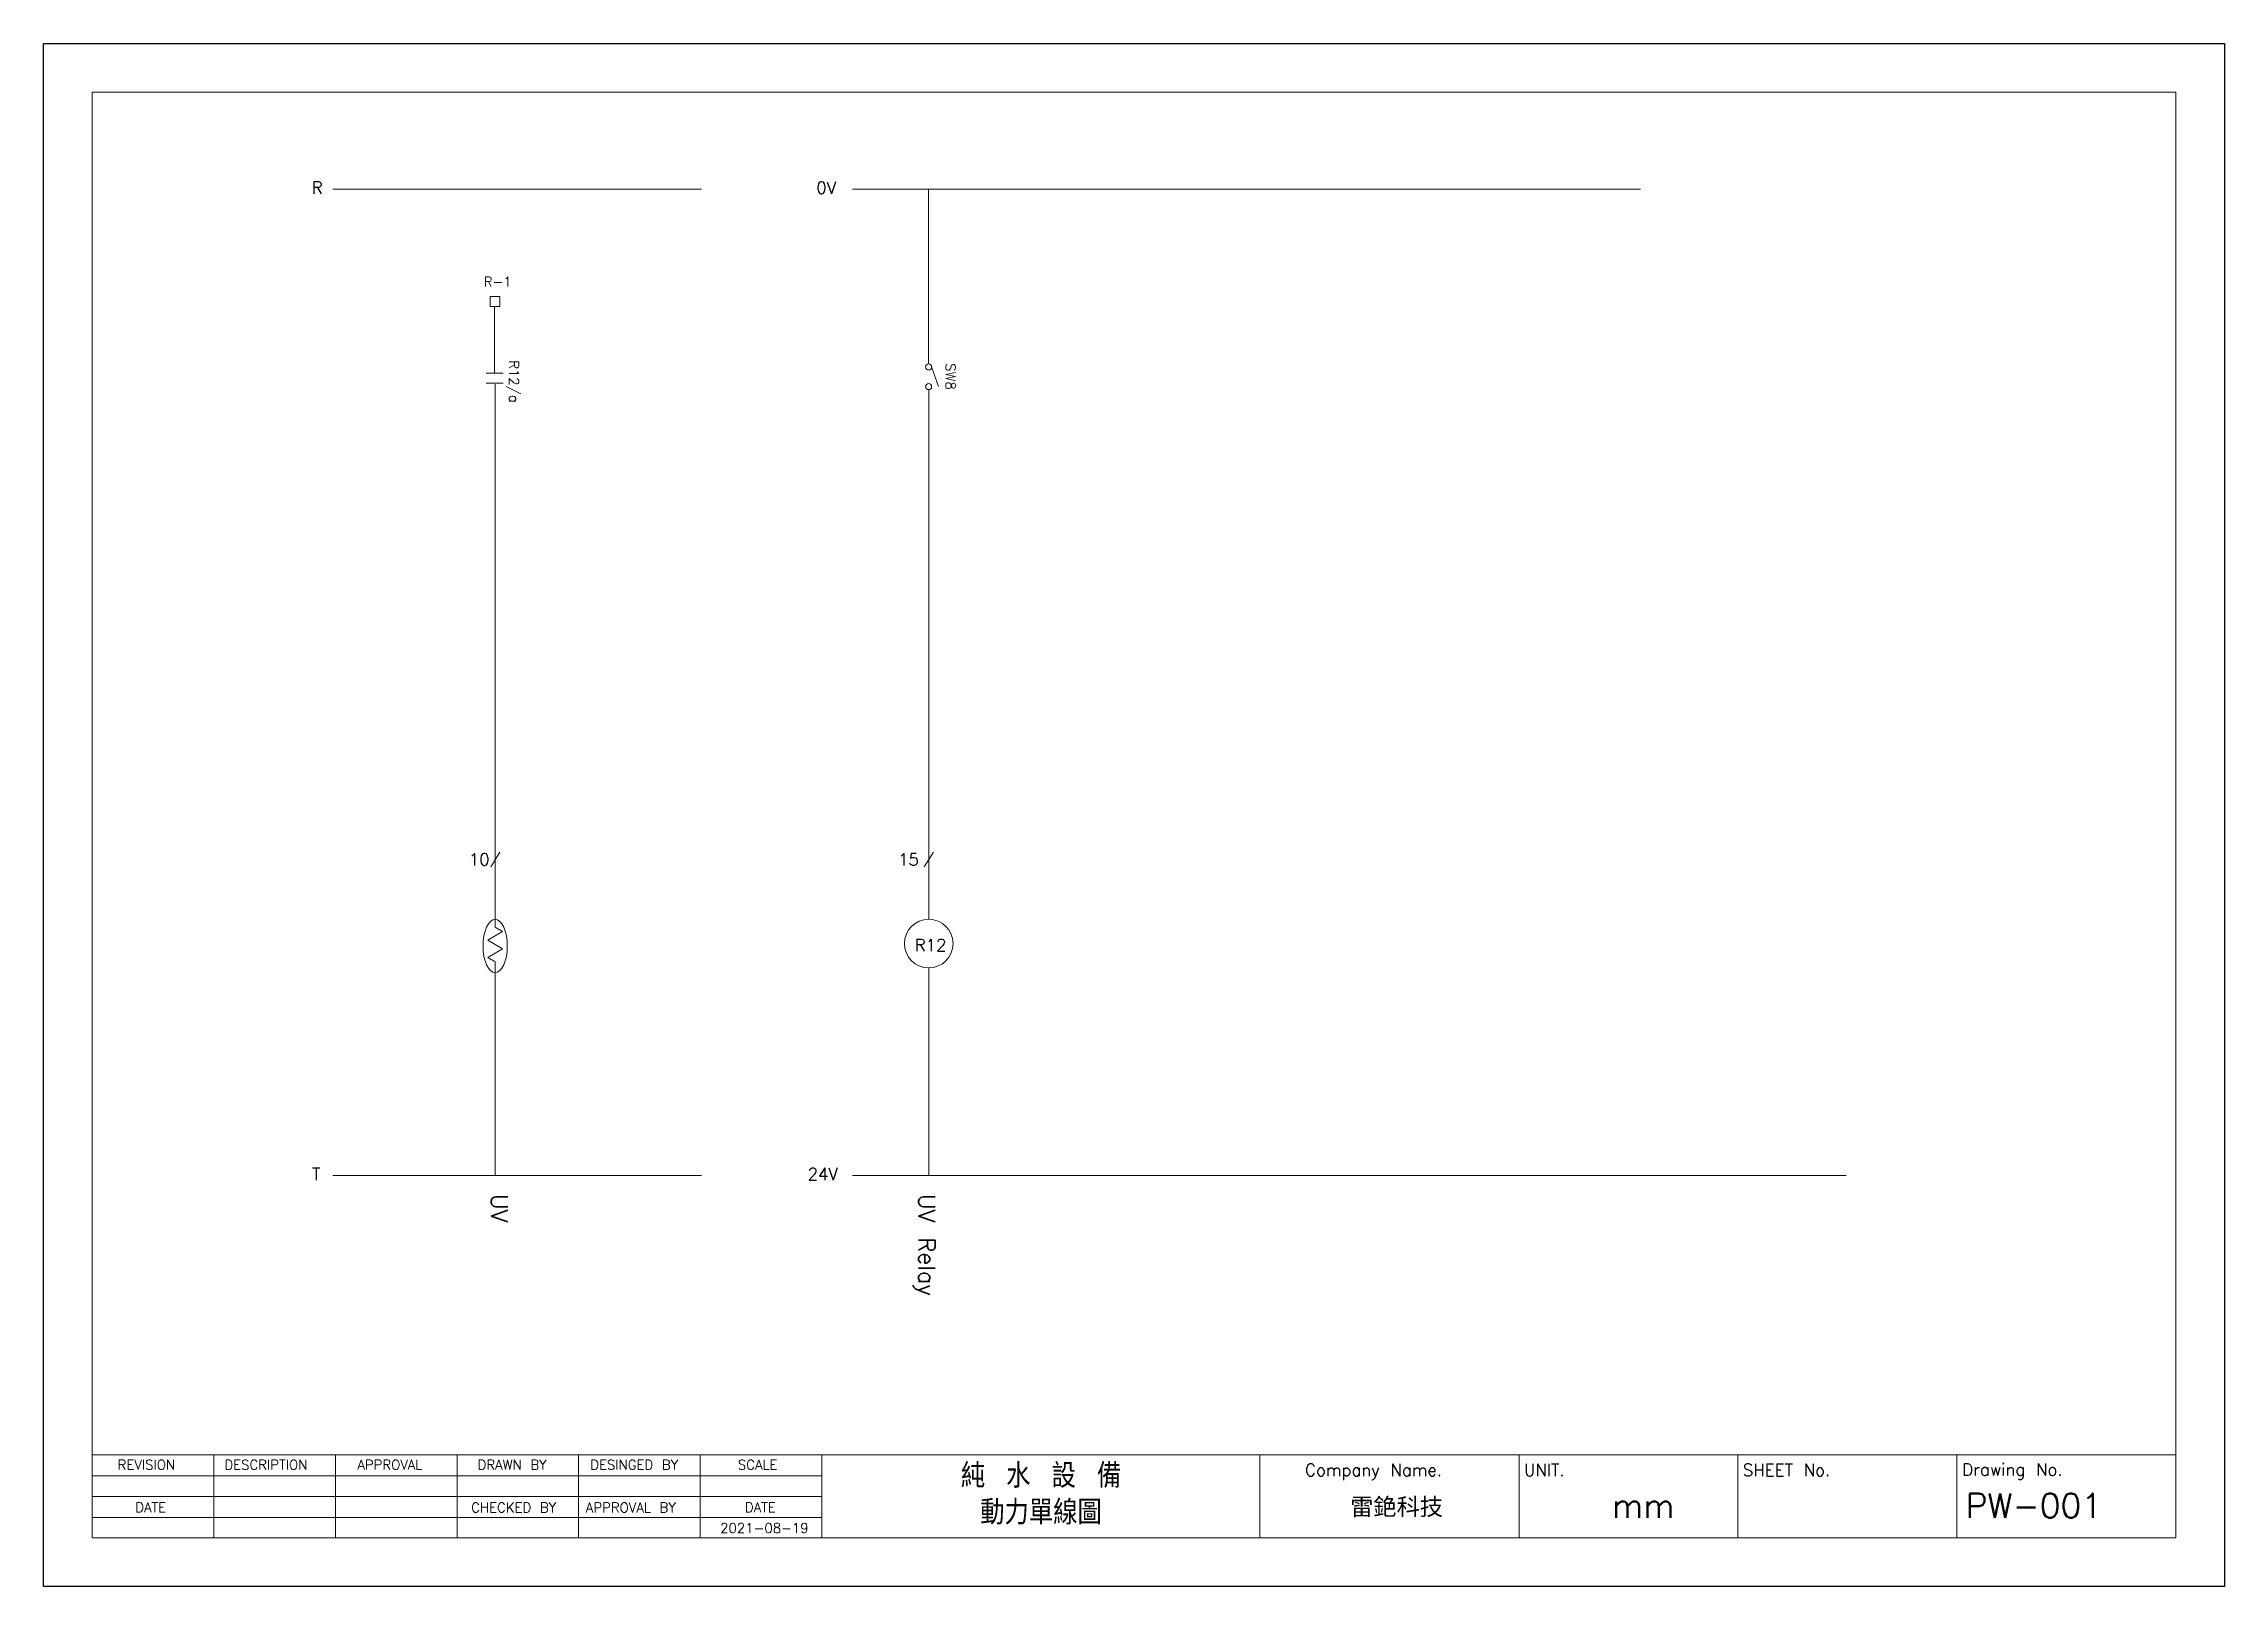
# Model space of a CAD drawing. Header units: millimetres. Extents: x 1497 to 5358, y 966 to 1803.
# Drawn here: x 4467.3 to 4764.3, y 966.4 to 1176.4 of the extents above; entities that cross this region are included whole.
import ezdxf

# ---------------------------------------------------------------- set-up
doc = ezdxf.new("R2010")
doc.units = ezdxf.units.MM
doc.styles.add('rcs', font='txt.shx')
doc.styles.add('ting', font='monotxt.shx', dxfattribs={"height": 800, "bigfont": 'chineset.shx'})
doc.styles.add('型式1', font='')
doc.styles.get('型式1').set_extended_font_data('MingLiU')

msp = doc.modelspace()

# ---------------------------------------------------------------- texts
at = {"lineweight": 0}
for s, height, style, p in [('R', 1.66, 'rcs', (4503.83, 1155.94)), ('0V', 1.656, 'rcs', (4572.52, 1155.94)), ('R-1', 1.325, 'rcs', (4527.24, 1143.31, 0)), ('10', 1.656, 'rcs', (4525.2, 1064.51, 0)), ('15', 1.656, 'rcs', (4583.65, 1064.51, 0)), ('R12', 1.656, 'rcs', (4585.92, 1052.84, 0)), ('T', 1.66, 'rcs', (4503.83, 1021.69)), ('24V', 1.656, 'rcs', (4571.34, 1021.69)), ('REVISION', 1.325, 'rcs', (4477.37, 982.28)), ('DESCRIPTION', 1.3249, 'rcs', (4491.92, 982.28)), ('APPROVAL', 1.325, 'rcs', (4510.02, 982.28)), ('DRAWN BY', 1.325, 'rcs', (4526.4, 982.28)), ('DESINGED BY', 1.3249, 'rcs', (4541.74, 982.28)), ('SCALE', 1.325, 'rcs', (4561.84, 982.28)), ('純 水 設 備', 3.312, 'ting', (4592.21, 979.8)), ('Drawing No.', 1.6562, 'rcs', (4728.58, 981.46)), ('Company Name.', 1.6562, 'rcs', (4639.09, 981.4)), ('UNIT.', 1.656, 'rcs', (4668.9, 981.4)), ('SHEET No.', 1.656, 'rcs', (4698.71, 981.4)), ('DATE', 1.325, 'rcs', (4479.78, 976.49)), ('CHECKED BY', 1.325, 'rcs', (4525.53, 976.46)), ('APPROVAL BY', 1.3249, 'rcs', (4541.14, 976.46)), ('DATE', 1.325, 'rcs', (4562.8, 976.49)), ('動力單線圖', 3.312, 'ting', (4594.85, 974.81)), ('雷銫科技', 2.319, '型式1', (4645.23, 976.06)), ('mm', 3.312, 'rcs', (4680.89, 975.72)), ('PW-001', 3.312, 'rcs', (4729.06, 975.72)), ('2021-08-19', 1.325, 'rcs', (4559.44, 973.66))]:
    msp.add_text(s, height=height, dxfattribs=dict(at, style=style)).set_placement(p)
at = {"lineweight": 0, "style": 'rcs'}
for s, height, p in [('R12/a', 1.325, (4530.71, 1133.3, 0)), ('SW8', 1.325, (4590.15, 1132.89, 0)), ('UV', 2.268, (4528.23, 1019.81, 0)), ('UV Relay', 2.268, (4586.46, 1019.81, 0))]:
    msp.add_text(s, height=height, rotation=270, dxfattribs=at).set_placement(p)

# ---------------------------------------------------------------- linework, layer by layer
at = {"lineweight": 0}
for p, q in [((4473.92, 1169.76), (4757.67, 1169.76)), ((4473.92, 973.01), (4473.92, 1169.76)), ((4757.67, 1169.76), (4757.67, 973.01)), ((4506.67, 1156.57), (4556.87, 1156.57)), ((4577.45, 1156.57), (4684.78, 1156.57)), ((4587.81, 1156.57), (4587.81, 1132.8, 0)), ((4528.09, 1140.62, 0), (4528.09, 1141.95, 0)), ((4529.42, 1141.95, 0), (4528.09, 1141.95, 0)), ((4529.42, 1140.62, 0), (4528.09, 1140.62, 0)), ((4528.72, 1140.62, 0), (4528.72, 1131.51, 0)), ((4529.42, 1141.95, 0), (4529.42, 1140.62, 0)), ((4589.18, 1129.71, 0), (4588.23, 1132.38, 0)), ((4527.56, 1131.51, 0), (4529.88, 1131.51, 0)), ((4527.56, 1130.19, 0), (4529.88, 1130.19, 0)), ((4528.81, 1130.05, 0), (4528.8, 1071.68, 0)), ((4587.83, 1129.3, 0), (4587.84, 1057.2, 0)), ((4528.8, 1071.68, 0), (4528.8, 1056.13, 0)), ((4528.18, 1064.35, 0), (4529.42, 1066.31, 0)), ((4587.22, 1064.35, 0), (4588.47, 1066.31, 0)), ((4528.79, 1054.95, 0), (4527.77, 1054.36, 0)), ((4528.79, 1053.77, 0), (4527.77, 1054.36, 0)), ((4528.79, 1054.95, 0), (4529.81, 1055.54, 0)), ((4528.8, 1056.13, 0), (4529.81, 1055.54, 0)), ((4528.79, 1052.59, 0), (4527.77, 1052, 0)), ((4528.79, 1051.41, 0), (4527.77, 1052, 0)), ((4528.79, 1053.77, 0), (4529.81, 1053.18, 0)), ((4528.79, 1052.59, 0), (4529.81, 1053.18, 0)), ((4528.79, 1051.41, 0), (4528.79, 1022.32)), ((4587.83, 1050.58, 0), (4587.83, 1022.32)), ((4506.67, 1022.32), (4556.87, 1022.32)), ((4577.45, 1022.32), (4712.77, 1022.32)), ((4473.92, 984.27), (4757.67, 984.27)), ((4490.48, 973.01), (4490.48, 984.27)), ((4507.04, 972.95), (4507.04, 984.22)), ((4523.6, 972.95), (4523.6, 984.22)), ((4540.16, 972.95), (4540.16, 984.22)), ((4556.73, 972.95), (4556.73, 984.22)), ((4573.29, 973.01), (4573.29, 984.22)), ((4632.91, 973.01), (4632.91, 984.22)), ((4668.24, 973.01), (4668.24, 984.22)), ((4698.05, 973.01), (4698.05, 984.22)), ((4727.86, 973.01), (4727.86, 984.22)), ((4473.92, 981.44), (4573.29, 981.44)), ((4473.92, 978.61), (4573.29, 978.61)), ((4473.92, 975.78), (4573.29, 975.78)), ((4757.67, 973.01), (4473.92, 973.01))]:
    msp.add_line(p, q, dxfattribs=at)
msp.add_lwpolyline([(4764.29, 966.39), (4467.29, 966.39), (4467.29, 1176.39), (4764.29, 1176.39)], close=True)
for centre, radius in [((4587.81, 1132.38, 0), 0.416), ((4587.81, 1132.38, 0), 0.416), ((4587.81, 1129.71, 0), 0.416), ((4587.81, 1129.71, 0), 0.416), ((4587.84, 1053.89, 0), 3.31)]:
    msp.add_circle(centre, radius, dxfattribs=at)
msp.add_ellipse((4528.79, 1053.55, 0), major_axis=(0, 3.62), ratio=0.457446, dxfattribs=at)

msp.set_redraw_order([(e.dxf.handle, doc.entitydb.next_handle()) for e in msp.query("TEXT MTEXT ATTDEF DIMENSION ARC_DIMENSION")])  # texts and dimensions are drawn at this point

doc.saveas('drawing.dxf')
